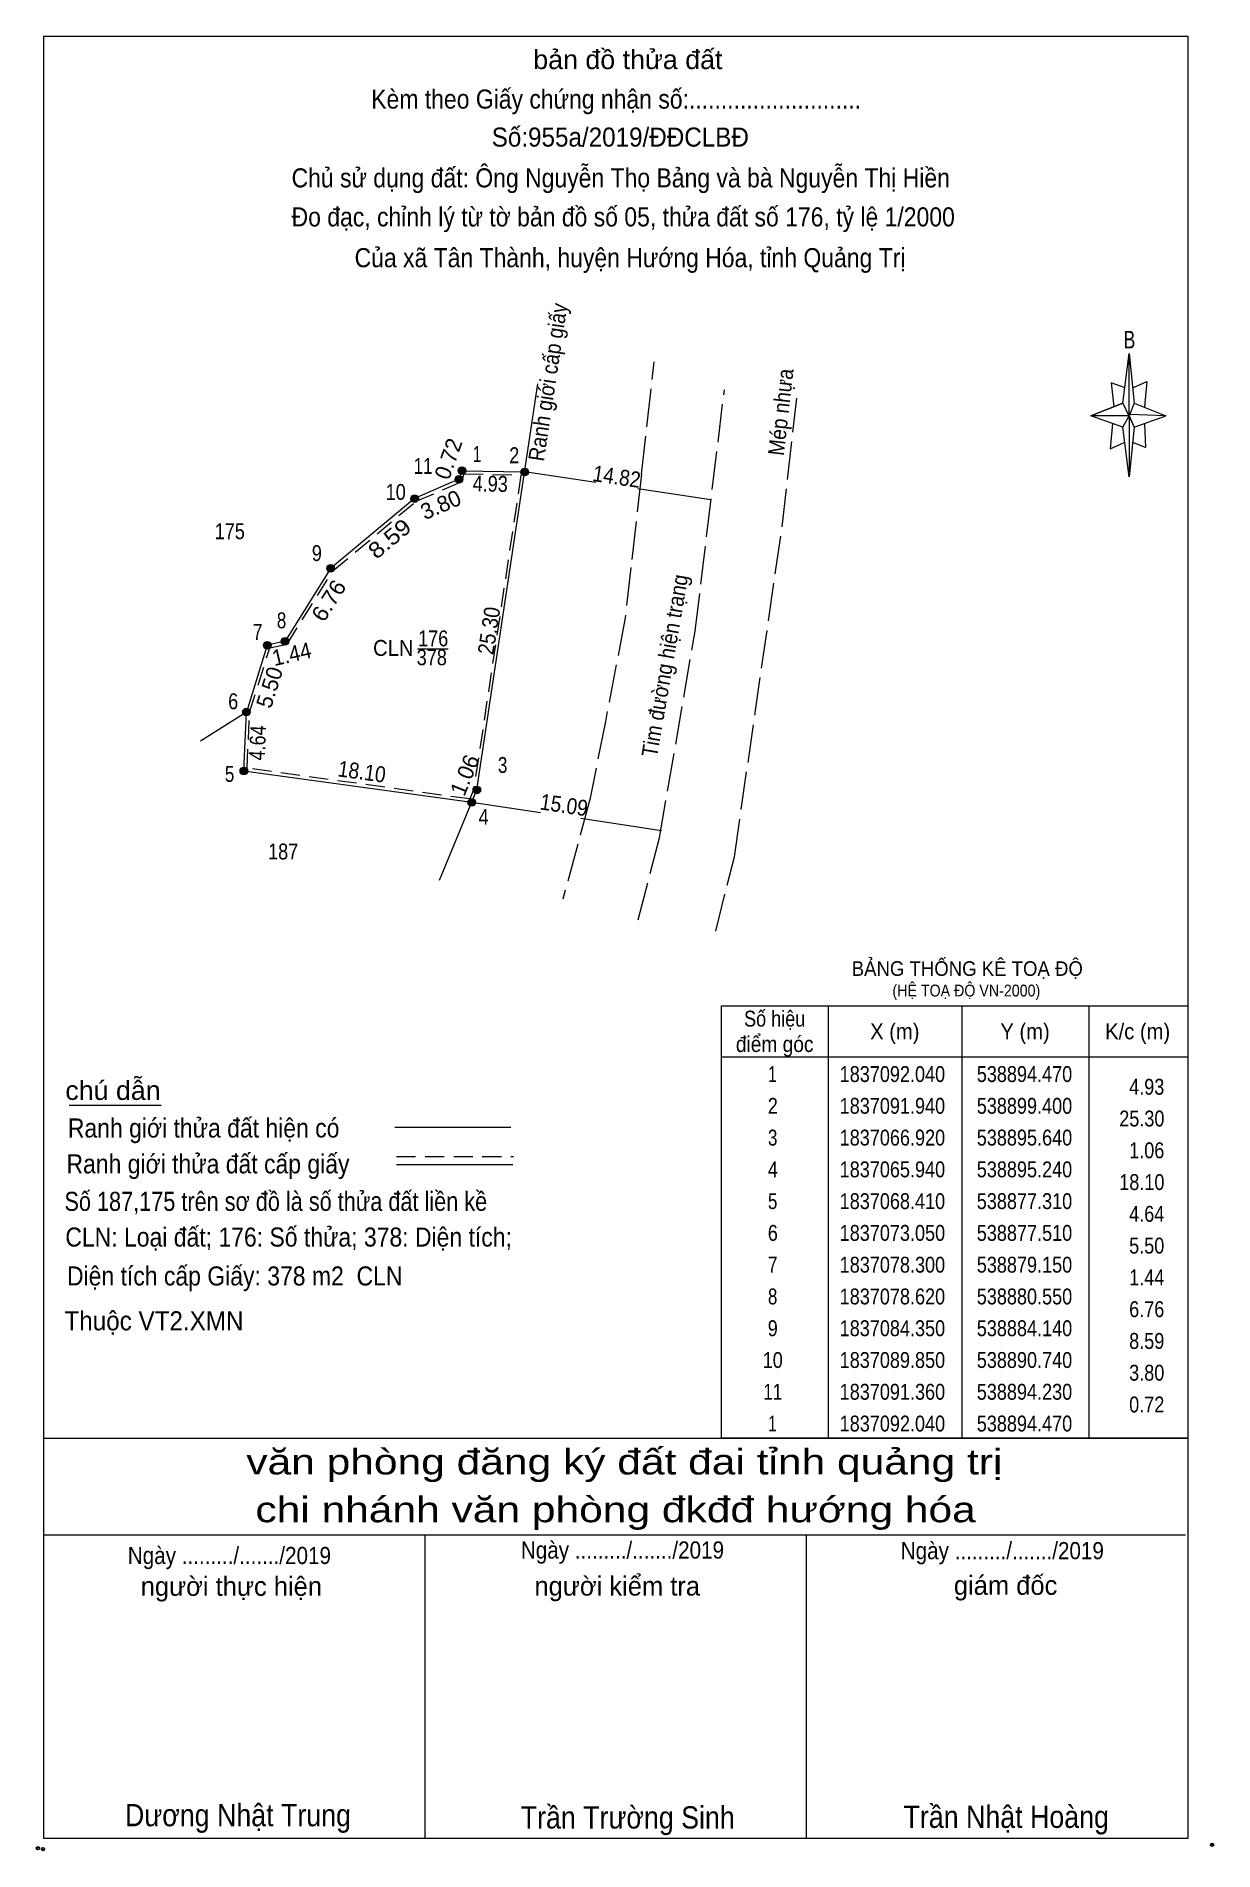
# Model space of a CAD drawing. Header units: metres. Extents: x 538337 to 538937, y 1836852 to 1837233.
# Drawn here: x 538623.1 to 538715.7, y 1837090.2 to 1837232.9 of the extents above; entities that cross this region are included whole.
import ezdxf
from ezdxf.enums import TextEntityAlignment as Align

# ---------------------------------------------------------------- set-up
doc = ezdxf.new("R2010")
doc.units = ezdxf.units.M
doc.header["$LTSCALE"] = 0.5
doc.header["$PDMODE"] = 32
doc.header["$PDSIZE"] = 0.25
doc.linetypes.add('LONG_DASHED', pattern=[7.5, 6, -1.5])
doc.linetypes.add('MEDIUM_DASHED', pattern=[4.5, 3, -1.5])
for name, color, linetype, lineweight in [('1', 7, 'LONG_DASHED', 13), ('10', 7, 'Continuous', 13), ('17', 7, 'Continuous', 13), ('41', 7, 'Continuous', 13), ('5', 7, 'Continuous', 13), ('6', 7, 'Continuous', 13), ('63', 7, 'Continuous', 13)]:
    doc.layers.add(name, color=color, linetype=linetype, lineweight=lineweight)

msp = doc.modelspace()

# ---------------------------------------------------------------- texts
at = {"layer": '1'}
for s, width, p in [('175', 0.85, (538638.275, 1837193.37)), ('176', 0.85, (538654.275, 1837184.94)), ('CLN', 0.95, (538651.135, 1837184.19)), ('378', 0.85, (538654.165, 1837183.45)), ('187', 0.85, (538642.475, 1837168.17))]:
    msp.add_text(s, height=1.25, dxfattribs=dict(at, width=width)).set_placement(p, align=Align.CENTER)
for s, height, width, p in [('BẢNG THỐNG KÊ TOẠ ĐỘ ', 1.15, 0.95, (538687.2, 1837159.01)), ('(HỆ TOẠ ĐỘ VN-2000)', 0.93, 0.9, (538690.4, 1837157.39))]:
    msp.add_text(s, height=height, dxfattribs=dict(at, width=width)).set_placement(p)
at = {"layer": '5'}
for s, height, width, p in [('bản đồ thửa đất', 1.5, 1.05, (538669.59, 1837230.36)), ('Kèm theo Giấy chứng nhận số:...........................', 1.5, 0.9, (538668.67, 1837227.25)), ('Số:955a/2019/ĐĐCLBĐ', 1.5, 0.95, (538668.995, 1837224.26)), ('Chủ sử dụng đất: Ông Nguyễn Thọ Bảng và bà Nguyễn Thị Hiền', 1.5, 0.9, (538669.03, 1837221.05)), ('Đo đạc, chỉnh lý từ tờ bản đồ số 05, thửa đất số 176, tỷ lệ 1/2000 ', 1.5, 0.9, (538669.475, 1837217.98)), ('Của xã Tân Thành, huyện Hướng Hóa, tỉnh Quảng Trị', 1.5, 0.9, (538669.76, 1837214.77)), ('B', 1.378, 0.75, (538709.05, 1837208.38)), ('văn phòng đăng ký đất đai tỉnh quảng trị', 2, 1.25, (538669.315, 1837119.78)), ('chi nhánh văn phòng đkđđ hướng hóa', 2, 1.25, (538668.625, 1837116.02)), ('Ngày ........./......./2019', 1.35, 0.9, (538669.165, 1837113.16)), ('Ngày ........./......./2019', 1.35, 0.9, (538699.045, 1837113.11)), ('Ngày ........./......./2019', 1.35, 0.9, (538638.245, 1837112.73)), ('Dương Nhật Trung', 1.75, 0.9, (538638.92, 1837092.1)), ('Trần Trường Sinh', 1.75, 0.9, (538669.58, 1837091.92)), ('Trần Nhật Hoàng', 1.75, 0.9, (538699.355, 1837091.97))]:
    msp.add_text(s, height=height, dxfattribs=dict(at, width=width)).set_placement(p, align=Align.CENTER)
for s, p in [('người thực hiện', (538638.4, 1837110.23)), ('người kiểm tra', (538668.755, 1837110.25)), ('giám đốc', (538699.305, 1837110.31))]:
    msp.add_text(s, height=1.5, dxfattribs=at).set_placement(p, align=Align.CENTER)
at = {"layer": '6'}
for s, width, p in [('chú dẫn', 1.05, (538625.34, 1837149.25)), ('Ranh giới thửa đất hiện có ', 0.9, (538625.54, 1837146.29)), ('Ranh giới thửa đất cấp giấy', 0.9, (538625.43, 1837143.47)), ('Số 187,175 trên sơ đồ là số thửa đất liền kề', 0.85, (538625.27, 1837140.52)), ('CLN: Loại đất; 176: Số thửa; 378: Diện tích;', 0.9, (538625.34, 1837137.71)), ('Diện tích cấp Giấy: 378 m2  CLN', 0.9, (538625.47, 1837134.65)), ('Thuộc VT2.XMN', 0.95, (538625.27, 1837131.12))]:
    msp.add_text(s, height=1.5, dxfattribs=dict(at, width=width)).set_placement(p)
at = {"layer": '63'}
for s, rotation, width, p in [('Ranh giới cấp giấy', 81.459, 0.9, (538663.9147, 1837205.6372)), ('Mép nhựa', 83.467, 0.9, (538682.2406, 1837203.3039)), ('14.82', 351.465, 0.9, (538668.6222, 1837197.6775)), ('4.93', 358.838, 0.85, (538658.7523, 1837197.112)), ('8.59', 39.806, 1.15, (538651.2449, 1837192.9291)), ('6.76', 57.932, 1.05, (538646.5912, 1837188.2082)), ('Tim đường hiện trạng', 80.229, 0.9, (538673.1164, 1837183.3139)), ('25.30', 81.454, 0.9, (538659.2836, 1837186.0771)), ('1.44', 12.875, 0.95, (538643.2857, 1837183.7242)), ('4.64', 87.532, 0.85, (538641.0816, 1837177.3181)), ('18.10', 352.156, 0.9, (538648.5847, 1837174.4604)), ('15.09', 351.462, 0.9, (538664.4772, 1837171.8382))]:
    msp.add_text(s, height=1.25, rotation=rotation, dxfattribs=dict(at, width=width)).set_placement(p, align=Align.CENTER)
for s, rotation, p in [('0.72', 70.56, (538656.059, 1837199.4871)), ('3.80', 23.396, (538655.1169, 1837195.5049)), ('5.50', 72.652, (538641.9975, 1837181.5286)), ('1.06', 67.797, (538657.336, 1837174.5738))]:
    msp.add_text(s, height=1.25, rotation=rotation, dxfattribs=at).set_placement(p, align=Align.CENTER)
for s, width, p in [(' 1', 0.75, (538658.08, 1837199.45)), (' 2', 0.85, (538661.05, 1837199.35)), (' 11', 0.8, (538654.23, 1837198.51)), (' 10', 0.85, (538652.12, 1837196.46)), (' 9', 0.85, (538645.52, 1837191.65)), (' 8', 0.8, (538642.72, 1837186.36)), (' 7', 0.8, (538640.84, 1837185.44)), (' 6', 0.85, (538638.94, 1837179.99)), (' 3', 0.8, (538660.11, 1837174.98)), (' 5', 0.8, (538638.63, 1837174.27)), (' 4', 0.85, (538658.64, 1837170.9)), ('4.93', 0.85, (538711.79, 1837149.66)), ('25.30', 0.85, (538711.8, 1837147.16)), ('1.06', 0.85, (538711.79, 1837144.66)), ('18.10', 0.85, (538711.8, 1837142.16)), ('4.64', 0.85, (538711.79, 1837139.66)), ('5.50', 0.85, (538711.79, 1837137.16)), ('1.44', 0.85, (538711.79, 1837134.66)), ('6.76', 0.85, (538711.79, 1837132.16)), ('8.59', 0.85, (538711.79, 1837129.66)), ('3.80', 0.85, (538711.79, 1837127.16)), ('0.72', 0.85, (538711.79, 1837124.66))]:
    msp.add_text(s, height=1.25, dxfattribs=dict(at, width=width)).set_placement(p, align=Align.RIGHT)
for s, width, p in [('Số hiệu', 0.85, (538681.14, 1837155.02)), ('điểm góc', 0.9, (538681.14, 1837153.02)), ('X (m)', 0.95, (538690.59, 1837154.02)), ('Y (m)', 0.95, (538700.835, 1837154.02)), ('K/c (m)', 0.95, (538709.695, 1837154.02)), (' 1', 0.75, (538680.79, 1837150.66)), ('1837092.040', 0.85, (538690.4, 1837150.66)), ('538894.470', 0.85, (538700.79, 1837150.66)), (' 2', 0.85, (538680.795, 1837148.16)), ('1837091.940', 0.85, (538690.4, 1837148.16)), ('538899.400', 0.85, (538700.79, 1837148.16)), (' 3', 0.8, (538680.795, 1837145.66)), ('1837066.920', 0.85, (538690.4, 1837145.66)), ('538895.640', 0.85, (538700.79, 1837145.66)), (' 4', 0.85, (538680.8, 1837143.16)), ('1837065.940', 0.85, (538690.4, 1837143.16)), ('538895.240', 0.85, (538700.79, 1837143.16)), (' 5', 0.8, (538680.795, 1837140.66)), ('1837068.410', 0.85, (538690.4, 1837140.66)), ('538877.310', 0.85, (538700.79, 1837140.66)), (' 6', 0.85, (538680.795, 1837138.16)), ('1837073.050', 0.85, (538690.4, 1837138.16)), ('538877.510', 0.85, (538700.79, 1837138.16)), (' 7', 0.8, (538680.795, 1837135.66)), ('1837078.300', 0.85, (538690.4, 1837135.66)), ('538879.150', 0.85, (538700.79, 1837135.66)), (' 8', 0.8, (538680.795, 1837133.16)), ('1837078.620', 0.85, (538690.4, 1837133.16)), ('538880.550', 0.85, (538700.79, 1837133.16)), (' 9', 0.85, (538680.79, 1837130.66)), ('1837084.350', 0.85, (538690.4, 1837130.66)), ('538884.140', 0.85, (538700.79, 1837130.66)), (' 10', 0.85, (538680.79, 1837128.16)), ('1837089.850', 0.85, (538690.4, 1837128.16)), ('538890.740', 0.85, (538700.79, 1837128.16)), (' 11', 0.8, (538680.8, 1837125.66)), ('1837091.360', 0.85, (538690.4, 1837125.66)), ('538894.230', 0.85, (538700.79, 1837125.66)), (' 1', 0.75, (538680.79, 1837123.16)), ('1837092.040', 0.85, (538690.4, 1837123.16)), ('538894.470', 0.85, (538700.79, 1837123.16))]:
    msp.add_text(s, height=1.25, dxfattribs=dict(at, width=width)).set_placement(p, align=Align.CENTER)

# ---------------------------------------------------------------- hatches: boundary and pattern name
at = {"layer": '63'}
for points in [[(538656.84, 1837198.76, 1), (538656.24, 1837198.76, 1)], [(538661.77, 1837198.66, 1), (538661.17, 1837198.66, 1)], [(538656.6, 1837198.08, 1), (538656, 1837198.08, 1)], [(538653.11, 1837196.57, 1), (538652.51, 1837196.57, 1)], [(538646.51, 1837191.07, 1), (538645.91, 1837191.07, 1)], [(538641.52, 1837185.02, 1), (538640.92, 1837185.02, 1)], [(538642.92, 1837185.34, 1), (538642.32, 1837185.34, 1)], [(538639.88, 1837179.77, 1), (538639.28, 1837179.77, 1)], [(538639.68, 1837175.13, 1), (538639.08, 1837175.13, 1)], [(538657.61, 1837172.66, 1), (538657.01, 1837172.66, 1)], [(538658.01, 1837173.64, 1), (538657.41, 1837173.64, 1)]]:
    msp.add_hatch(color=256, dxfattribs=at).paths.add_polyline_path(points)

# ---------------------------------------------------------------- linework, layer by layer
at = {"layer": '1'}
for p, q in [((538670.67, 1837198.49), (538671.65, 1837207.32)), ((538681.72, 1837194.34), (538682.88, 1837204.47))]:
    msp.add_line(p, q, dxfattribs=at)
at = {"layer": '1', "linetype": 'Continuous'}
msp.add_line((538656.54, 1837198.76), (538661.47, 1837198.66), dxfattribs=at)
at = {"layer": '1', "linetype": 'MEDIUM_DASHED'}
msp.add_lwpolyline([(538656.72, 1837198.51), (538661.18, 1837198.42), (538657.47, 1837173.71), (538657.15, 1837172.93), (538639.64, 1837175.35), (538639.83, 1837179.73), (538641.42, 1837184.81), (538642.78, 1837185.12), (538646.4, 1837190.9), (538652.94, 1837196.35), (538656.5, 1837197.89)], close=True, dxfattribs=at)
at = {"layer": '1'}
for points in [[(538670.67, 1837198.49), (538669.82, 1837191.13), (538669.38, 1837187.17), (538667.82, 1837179.02), (538666.63, 1837172.98), (538664.47, 1837165.04)], [(538676.5, 1837162.52), (538677.97, 1837168.38), (538681.72, 1837194.34)]]:
    msp.add_lwpolyline(points, dxfattribs=at)
at = {"layer": '1', "linetype": 'Continuous'}
msp.add_lwpolyline([(538657.31, 1837172.66), (538639.38, 1837175.13), (538639.58, 1837179.77)], dxfattribs=at)
at = {"layer": '10'}
msp.add_lwpolyline([(538656.55, 1837198.76), (538656.3, 1837198.08), (538652.81, 1837196.57), (538646.21, 1837191.07), (538642.62, 1837185.34), (538641.22, 1837185.02), (538639.58, 1837179.77), (538635.98, 1837177.49)], dxfattribs=at)
at = {"layer": '17'}
msp.add_line((538625.65, 1837148.84), (538632.89, 1837148.84), dxfattribs=at)
at = {"layer": '41'}
msp.add_lwpolyline([(538654.77, 1837166.54), (538657.71, 1837173.64), (538662.51, 1837205.6)], dxfattribs=at)
at = {"layer": '5'}
for p, q in [((538708.52, 1837204.08), (538709.02, 1837207.98)), ((538708.52, 1837202.18), (538706.02, 1837203.08)), ((538709.42, 1837204.08), (538711.92, 1837203.08)), ((538709.42, 1837202.18), (538709.02, 1837198.28)), ((538710.22, 1837202.48), (538710.32, 1837200.58)), ((538710.32, 1837200.58), (538709.32, 1837200.98)), ((538623.65, 1837122.64), (538713.65, 1837122.64)), ((538623.65, 1837115.04), (538713.45, 1837115.04)), ((538623.65, 1837115.04), (538713.45, 1837115.04)), ((538623.65, 1837115.04), (538713.45, 1837115.04)), ((538653.65, 1837091.14), (538653.65, 1837115.04)), ((538683.65, 1837091.14), (538683.65, 1837115.04))]:
    msp.add_line(p, q, dxfattribs=at)
for points in [[(538623.65, 1837232.94), (538713.65, 1837232.94), (538713.65, 1837091.14), (538623.65, 1837091.14)], [(538709.02, 1837207.98), (538709.42, 1837204.08), (538709.02, 1837203.08)], [(538709.02, 1837203.08), (538706.02, 1837203.08), (538708.52, 1837204.08), (538709.42, 1837202.18), (538711.92, 1837203.08), (538709.02, 1837203.18)], [(538709.02, 1837203.08), (538709.02, 1837198.28), (538708.52, 1837202.18)]]:
    msp.add_lwpolyline(points, close=True, dxfattribs=at)
for points in [[(538708.72, 1837205.28), (538707.62, 1837205.68), (538707.82, 1837203.78)], [(538709.32, 1837205.28), (538710.42, 1837205.78), (538710.22, 1837203.78)], [(538709.02, 1837203.08), (538708.52, 1837204.08), (538706.02, 1837203.08)], [(538709.02, 1837203.08), (538709.42, 1837202.18), (538711.92, 1837203.08)], [(538707.72, 1837202.48), (538707.52, 1837200.48), (538708.62, 1837200.98)], [(538713.65, 1837091.14), (538623.65, 1837091.14), (538623.65, 1837115.04)]]:
    msp.add_lwpolyline(points, dxfattribs=at)
for p in [(538623.18, 1837090.37), (538623.58, 1837090.3)]:
    msp.add_point(p, dxfattribs=at)
at = {"layer": '6'}
for p, q in [((538651.25, 1837147.1), (538660.39, 1837147.1)), ((538651.39, 1837144.17), (538660.53, 1837144.17))]:
    msp.add_line(p, q, dxfattribs=at)
at = {"layer": '6', "linetype": 'MEDIUM_DASHED'}
msp.add_line((538651.39, 1837144.79), (538660.59, 1837144.79), dxfattribs=at)
at = {"layer": '6'}
msp.add_point((538715.55, 1837090.64), dxfattribs=at)
at = {"layer": '63'}
for p, q in [((538667.08, 1837197.82), (538661.47, 1837198.66)), ((538676.13, 1837196.46), (538670.37, 1837197.32)), ((538653.05, 1837184.75), (538655.45, 1837184.75)), ((538662.71, 1837171.85), (538657.31, 1837172.66)), ((538672.23, 1837170.42), (538665.88, 1837171.38)), ((538685.35, 1837156.64), (538685.35, 1837122.64)), ((538695.85, 1837156.64), (538695.85, 1837122.64)), ((538705.85, 1837156.64), (538705.85, 1837122.64)), ((538676.95, 1837152.64), (538713.65, 1837152.64))]:
    msp.add_line(p, q, dxfattribs=at)
at = {"layer": '63', "linetype": 'LONG_DASHED'}
msp.add_lwpolyline([(538670.4, 1837163.43), (538672.08, 1837169.86), (538674.88, 1837186.12), (538677.18, 1837205.12)], dxfattribs=at)
at = {"layer": '63'}
msp.add_lwpolyline([(538676.95, 1837156.64), (538713.65, 1837156.64), (538713.65, 1837122.64), (538676.95, 1837122.64)], close=True, dxfattribs=at)
for centre in [(538656.54, 1837198.76), (538661.47, 1837198.66), (538656.3, 1837198.08), (538652.81, 1837196.57), (538646.21, 1837191.07), (538641.22, 1837185.02), (538642.62, 1837185.34), (538639.58, 1837179.77), (538639.38, 1837175.13), (538657.31, 1837172.66), (538657.71, 1837173.64)]:
    msp.add_circle(centre, 0.3, dxfattribs=at)

msp.set_redraw_order([(e.dxf.handle, doc.entitydb.next_handle()) for e in msp.query("TEXT MTEXT ATTDEF DIMENSION ARC_DIMENSION")])  # texts and dimensions are drawn at this point

doc.saveas('drawing.dxf')
